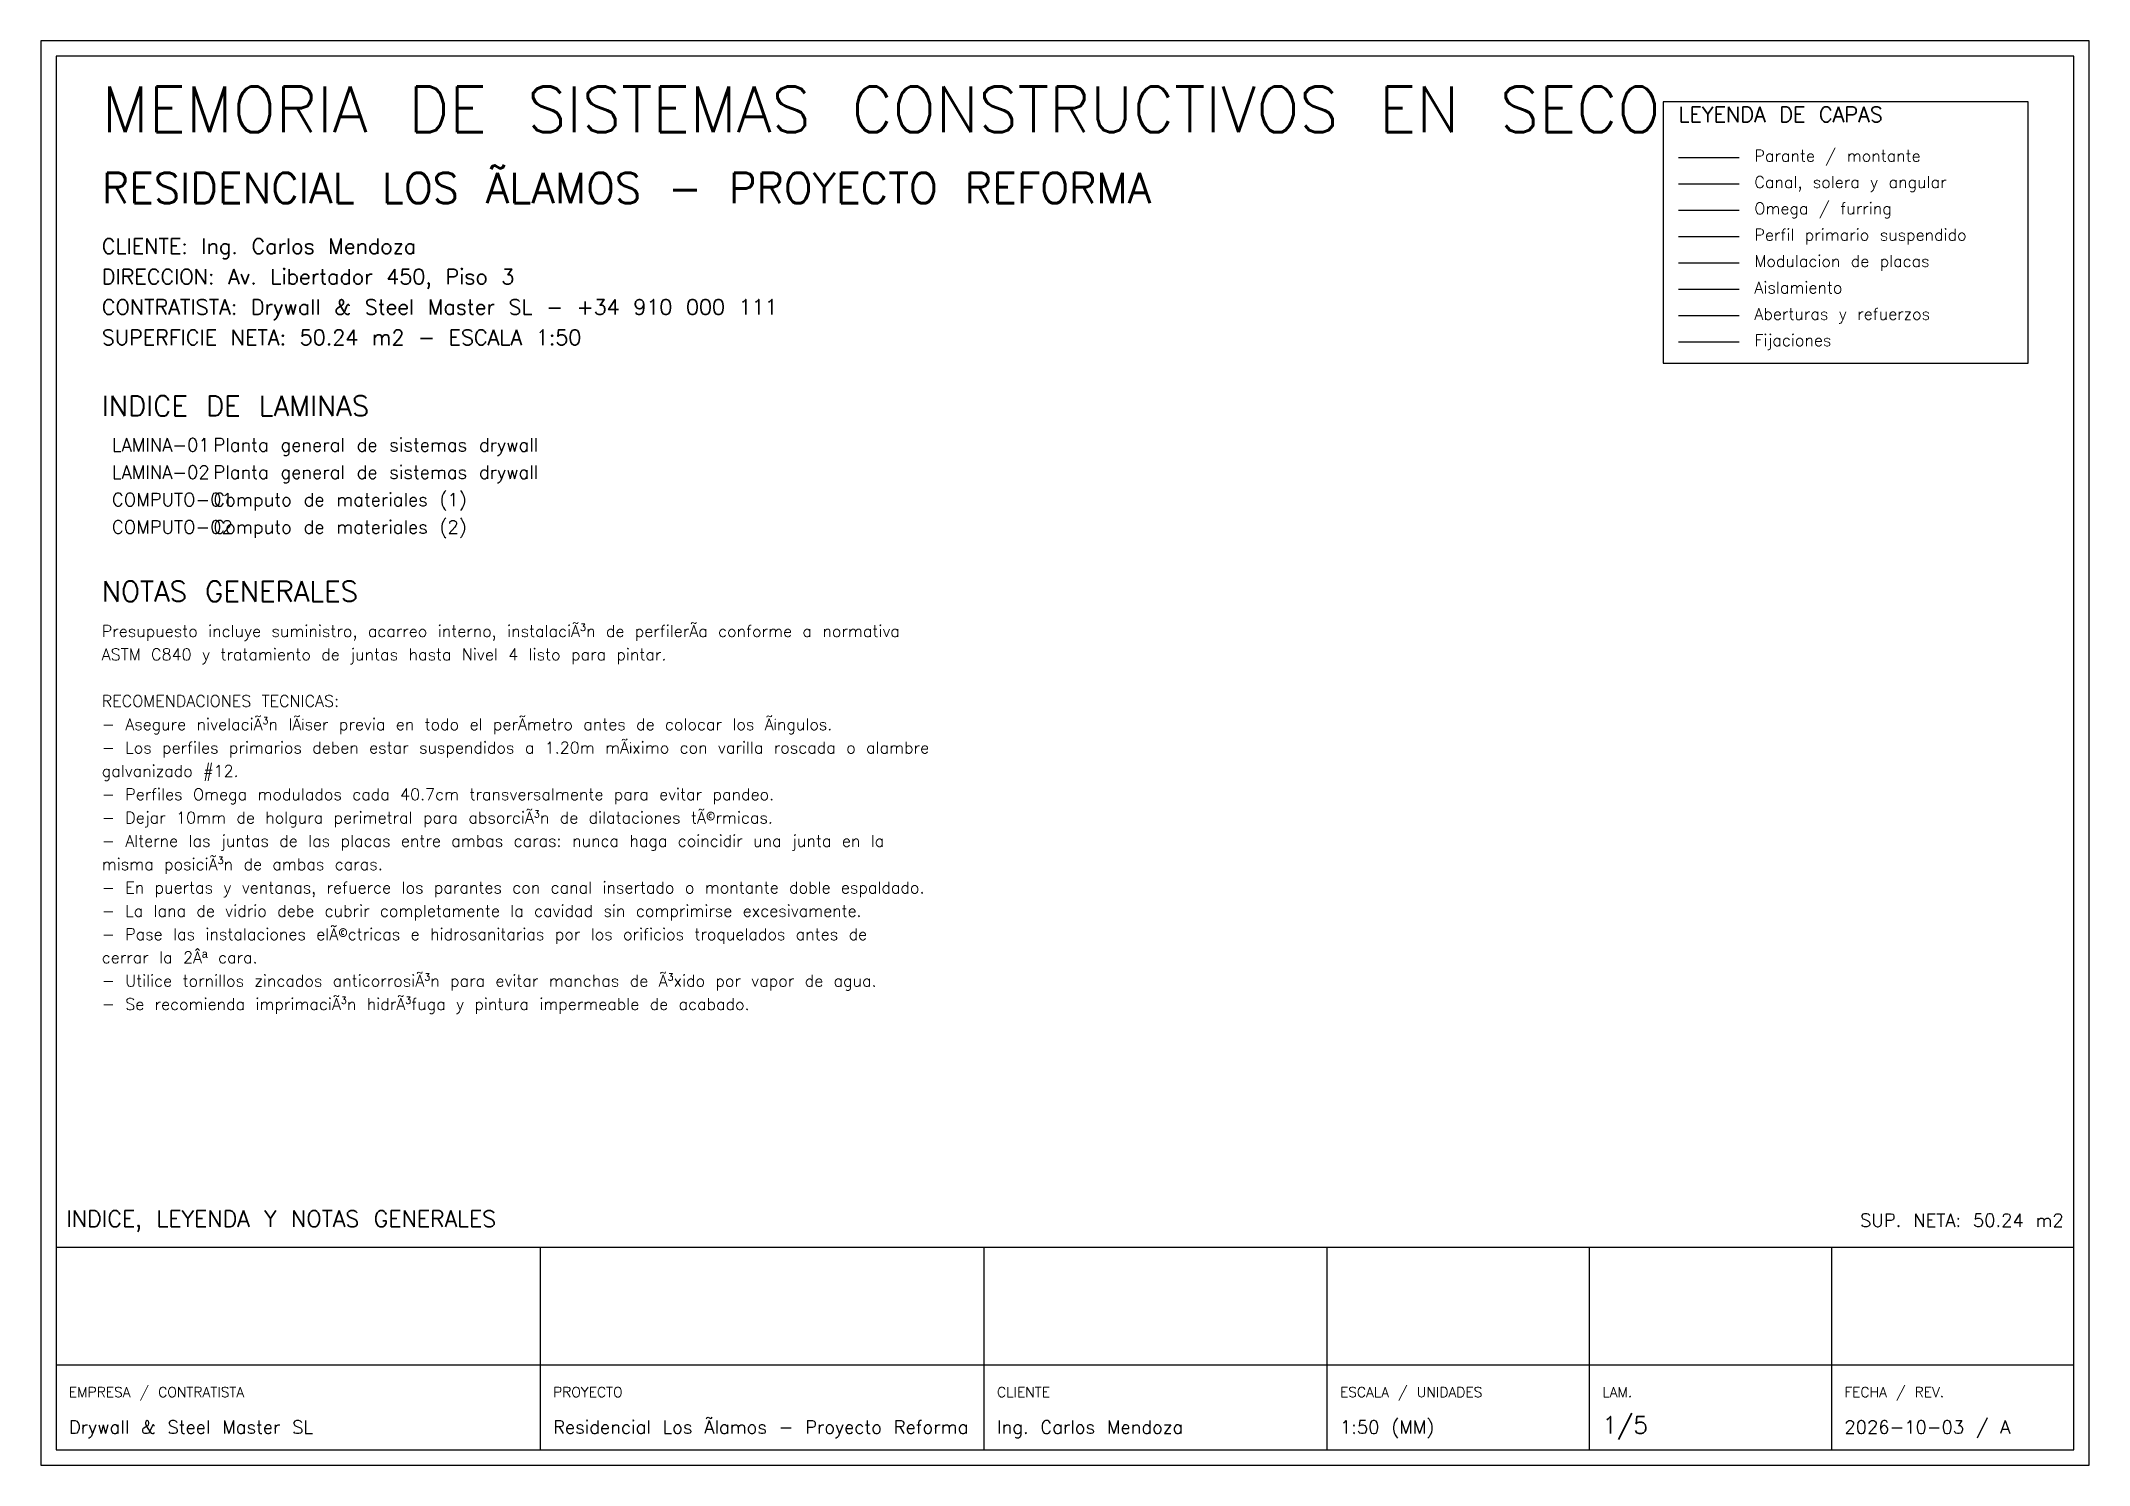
# Model space of a CAD drawing. Header units: millimetres. Extents: x 400 to 117200, y 400 to 14450.
# Drawn here: x 400 to 20600, y 400 to 14450 of the extents above; entities that cross this region are included whole.
import ezdxf
from ezdxf.enums import TextEntityAlignment as Align

# ---------------------------------------------------------------- set-up
doc = ezdxf.new("R2010")
doc.units = ezdxf.units.MM
for name, color, linetype in [('DW-ABERTURA', 2, 'CONTINUOUS'), ('DW-AISLANTE', 40, 'CONTINUOUS'), ('DW-CANAL', 5, 'CONTINUOUS'), ('DW-FIJACION', 8, 'CONTINUOUS'), ('DW-OMEGA', 140, 'CONTINUOUS'), ('DW-PERFIL', 4, 'CONTINUOUS'), ('DW-PLACA', 3, 'CONTINUOUS'), ('DW-PRIMARIO', 30, 'CONTINUOUS'), ('DW-TEXTO', 7, 'CONTINUOUS'), ('PLANO-MARCO', 7, 'CONTINUOUS')]:
    doc.layers.add(name, color=color, linetype=linetype)
doc.styles.get("Standard").update_dxf_attribs({"font": 'txt.shx'})

msp = doc.modelspace()

# ---------------------------------------------------------------- texts
at = {"layer": 'DW-TEXTO'}
for s, height, p in [('MEMORIA DE SISTEMAS CONSTRUCTIVOS EN SECO', 450, (1000, 13550)), ('LEYENDA DE CAPAS', 150, (16550, 13650)), ('Parante / montante', 115, (17300, 13260)), ('RESIDENCIAL LOS ÃLAMOS - PROYECTO REFORMA', 300, (1000, 12850)), ('Canal, solera y angular', 115, (17300, 13000)), ('Omega / furring', 115, (17300, 12740)), ('Perfil primario suspendido', 115, (17300, 12480)), ('CLIENTE: Ing. Carlos Mendoza', 150, (1000, 12350)), ('Modulacion de placas', 115, (17300, 12220)), ('DIRECCION: Av. Libertador 450, Piso 3', 150, (1000, 12050)), ('Aislamiento', 115, (17300, 11960)), ('CONTRATISTA: Drywall & Steel Master SL - +34 910 000 111', 150, (1000, 11750)), ('Aberturas y refuerzos', 115, (17300, 11700)), ('SUPERFICIE NETA: 50.24 m2 - ESCALA 1:50', 150, (1000, 11450)), ('Fijaciones', 115, (17300, 11440)), ('INDICE DE LAMINAS', 200, (1000, 10750)), ('LAMINA-01', 130, (1100, 10400)), ('Planta general de sistemas drywall', 130, (2100, 10400)), ('LAMINA-02', 130, (1100, 10130)), ('Planta general de sistemas drywall', 130, (2100, 10130)), ('COMPUTO-01', 130, (1100, 9860)), ('Computo de materiales (1)', 130, (2100, 9860)), ('COMPUTO-02', 130, (1100, 9590)), ('Computo de materiales (2)', 130, (2100, 9590)), ('NOTAS GENERALES', 200, (1000, 8920)), ('Presupuesto incluye suministro, acarreo interno, instalaciÃ³n de perfilerÃ\xada conforme a normativa', 115, (1000, 8570)), ('ASTM C840 y tratamiento de juntas hasta Nivel 4 listo para pintar.', 115, (1000, 8340)), ('RECOMENDACIONES TECNICAS:', 115, (1000, 7880)), ('- Asegure nivelaciÃ³n lÃ¡ser previa en todo el perÃ\xadmetro antes de colocar los Ã¡ngulos.', 115, (1000, 7650)), ('- Los perfiles primarios deben estar suspendidos a 1.20m mÃ¡ximo con varilla roscada o alambre', 115, (1000, 7420)), ('galvanizado #12.', 115, (1000, 7190)), ('- Perfiles Omega modulados cada 40.7cm transversalmente para evitar pandeo.', 115, (1000, 6960)), ('- Dejar 10mm de holgura perimetral para absorciÃ³n de dilataciones tÃ©rmicas.', 115, (1000, 6730)), ('- Alterne las juntas de las placas entre ambas caras: nunca haga coincidir una junta en la', 115, (1000, 6500)), ('misma posiciÃ³n de ambas caras.', 115, (1000, 6270)), ('- En puertas y ventanas, refuerce los parantes con canal insertado o montante doble espaldado.', 115, (1000, 6040)), ('- La lana de vidrio debe cubrir completamente la cavidad sin comprimirse excesivamente.', 115, (1000, 5810)), ('- Pase las instalaciones elÃ©ctricas e hidrosanitarias por los orificios troquelados antes de', 115, (1000, 5580)), ('cerrar la 2Âª cara.', 115, (1000, 5350)), ('- Utilice tornillos zincados anticorrosiÃ³n para evitar manchas de Ã³xido por vapor de agua.', 115, (1000, 5120)), ('- Se recomienda imprimaciÃ³n hidrÃ³fuga y pintura impermeable de acabado.', 115, (1000, 4890)), ('INDICE, LEYENDA Y NOTAS GENERALES', 160, (650, 2750)), ('EMPRESA / CONTRATISTA', 100, (675, 1070)), ('PROYECTO', 100, (5451, 1070)), ('CLIENTE', 100, (9829, 1070)), ('ESCALA / UNIDADES', 100, (13212, 1070)), ('LAM.', 100, (15799, 1070)), ('FECHA / REV.', 100, (18187, 1070)), ('Drywall & Steel Master SL', 130, (675, 710)), ('Residencial Los Ãlamos - Proyecto Reforma', 130, (5451, 710)), ('Ing. Carlos Mendoza', 130, (9829, 710)), ('1:50 (MM)', 130, (13212, 710)), ('1/5', 170, (15799, 710)), ('2026-10-03 / A', 130, (18187, 710))]:
    msp.add_text(s, height=height, dxfattribs=at).set_placement(p)
msp.add_text('SUP. NETA: 50.24 m2', height=130, dxfattribs=at).set_placement((20350, 2750), align=Align.RIGHT)

# ---------------------------------------------------------------- linework, layer by layer
at = {"layer": 'DW-ABERTURA'}
msp.add_line((16550, 11740), (17150, 11740), dxfattribs=at)
at = {"layer": 'DW-AISLANTE'}
msp.add_line((16550, 12000), (17150, 12000), dxfattribs=at)
at = {"layer": 'DW-CANAL'}
msp.add_line((16550, 13040), (17150, 13040), dxfattribs=at)
at = {"layer": 'DW-FIJACION'}
msp.add_line((16550, 11480), (17150, 11480), dxfattribs=at)
at = {"layer": 'DW-OMEGA'}
msp.add_line((16550, 12780), (17150, 12780), dxfattribs=at)
at = {"layer": 'DW-PERFIL'}
msp.add_line((16550, 13300), (17150, 13300), dxfattribs=at)
at = {"layer": 'DW-PLACA'}
msp.add_line((16550, 12260), (17150, 12260), dxfattribs=at)
at = {"layer": 'DW-PRIMARIO'}
msp.add_line((16550, 12520), (17150, 12520), dxfattribs=at)
at = {"layer": 'PLANO-MARCO'}
for p, q in [((550, 2550), (20450, 2550)), ((550, 2550), (20450, 2550)), ((5326, 550), (5326, 2550)), ((5326, 550), (5326, 2550)), ((9704, 550), (9704, 2550)), ((9704, 550), (9704, 2550)), ((13087, 550), (13087, 2550)), ((13087, 550), (13087, 2550)), ((15674, 550), (15674, 2550)), ((15674, 550), (15674, 2550)), ((18062, 550), (18062, 2550)), ((18062, 550), (18062, 2550)), ((550, 1390), (20450, 1390)), ((550, 1390), (20450, 1390))]:
    msp.add_line(p, q, dxfattribs=at)
for points in [[(400, 400), (20600, 400), (20600, 14450), (400, 14450)], [(400, 400), (20600, 400), (20600, 14450), (400, 14450)], [(550, 550), (20450, 550), (20450, 14300), (550, 14300)], [(550, 550), (20450, 550), (20450, 14300), (550, 14300)], [(16400, 11270), (20000, 11270), (20000, 13850), (16400, 13850)]]:
    msp.add_lwpolyline(points, close=True, dxfattribs=at)

msp.set_redraw_order([(e.dxf.handle, doc.entitydb.next_handle()) for e in msp.query("TEXT MTEXT ATTDEF DIMENSION ARC_DIMENSION")])  # texts and dimensions are drawn at this point

doc.saveas('drawing.dxf')
